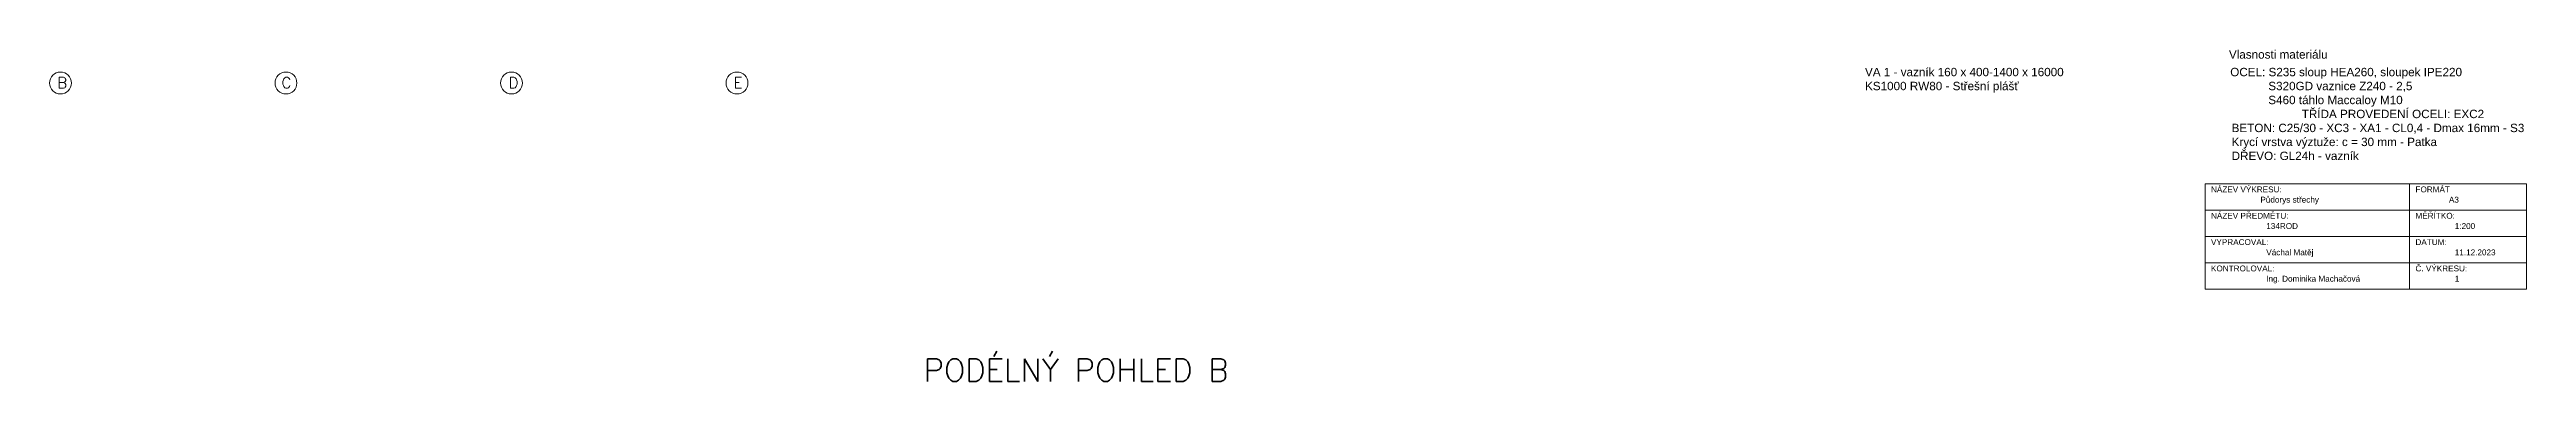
# Model space of a CAD drawing. Header units: millimetres. Extents: x -109904 to 256066, y -215550 to 75535.
# Drawn here: x -69226 to 50748, y -191472 to -175439 of the extents above; entities that cross this region are included whole.
import ezdxf

# ---------------------------------------------------------------- set-up
doc = ezdxf.new("R2010")
doc.units = ezdxf.units.MM
doc.header["$LTSCALE"] = 20
for name, color, linetype, lineweight in [('Kóty', 4, 'Continuous', 18), ('TENKÁ PLNÁ ČÁRA', 7, 'Continuous', 18), ('šrafy', 7, 'Continuous', 13)]:
    doc.layers.add(name, color=color, linetype=linetype, lineweight=lineweight)
doc.styles.get("Standard").update_dxf_attribs({"font": 'arial.ttf'})

msp = doc.modelspace()

# ---------------------------------------------------------------- linework, layer by layer
at = {"layer": 'Kóty'}
msp.add_lwpolyline([(50748.457, -187019.3), (35184.254, -187019.3), (35184.254, -181925.56), (50748.457, -181925.56)], close=True, dxfattribs=at)
for points in [[(45088.747, -181925.56), (45088.747, -187019.3)], [(35184.254, -183198.995), (50748.457, -183198.995)], [(35184.254, -184472.43), (50748.457, -184472.43)], [(35184.254, -185745.865), (50748.457, -185745.865)]]:
    msp.add_lwpolyline(points, dxfattribs=at)
at = {"layer": 'šrafy'}
for centre in [(-68697.556, -177051.59), (-57774.477, -177051.59), (-46851.399, -177051.59), (-35928.321, -177051.59)]:
    msp.add_circle(centre, 528.536, dxfattribs=at)

# ---------------------------------------------------------------- texts
at = {"layer": 'Kóty', "color": 1, "insert": (36336.696, -175467.193), "char_height": 405.01158, "attachment_point": 1}
msp.add_mtext_dynamic_manual_height_columns('Vlasnosti materiálu', width=14093.65059, gutter_width=50.626, heights=[0], dxfattribs=at)
at = {"layer": 'TENKÁ PLNÁ ČÁRA', "attachment_point": 1}
for s, width, gutter_width, heights, insert, char_height in [('\\A1;VA 1 - vazník 160 x 400-1400 x 16000\\PKS1000 RW80 - Střešní plášť', 16834.97927, 50.626, [4633.605], (18709.448, -176318.983), 405.01158), ('\\A1;\\pxi-3,l4,t4;OCEL: S235 sloup HEA260, sloupek IPE220\\P\\pi-3,l4,t4;^I    S320GD vaznice Z240 - 2,5\\P\\pi-3,l4,t4;^I    S460 táhlo Maccaloy M10\\P^I    ^I    TŘÍDA PROVEDENÍ OCELI: EXC2\\P\\pi0,l0,tz;   BETON: C25/30 - XC3 - XA1 - CL0,4 - Dmax 16mm - S3\\P   Krycí vrstva výztuže: c = 30 mm - Patka\\P   DŘEVO: GL24h - vazník', 17107.05063, 50.626, [5479.374], (35995.323, -176318.983), 405.01158), ('\\pxi-3,l4,t4;NÁZEV VÝKRESU:', 5678.19507, 35.373, [0], (35184.254, -182052.904), 282.98552), ('\\pxi-3,l4,t4;FORMÁT ', 5678.19507, 35.373, [0], (45088.747, -182052.904), 282.98552), ('\\pxi-3,l4,t4;NÁZEV PŘEDMĚTU:', 5678.19507, 35.373, [0], (35184.254, -183326.339), 282.98552), ('Půdorys střechy', 5678.19507, 35.373, [0], (37862.021, -182549.573), 282.98552), ('\\pxi-3,l4,t4;MĚŘÍTKO: ^I', 5678.19507, 35.373, [0], (45088.747, -183326.339), 282.98552), ('A3', 5678.19507, 35.373, [0], (46992.46, -182549.573), 282.9855), ('\\pxi-3,l4,t4;VYPRACOVAL:', 5678.19507, 35.373, [0], (35184.254, -184599.773), 282.98552), ('\\pxi-3,l4,t4;134ROD', 5678.19507, 35.373, [0], (37862.021, -183823.008), 282.98552), ('\\pxi-3,l4,t4;DATUM: ^I^I', 5678.19507, 35.373, [0], (45088.747, -184599.773), 282.98552), ('\\pxi-3,l4,t4;1:200', 5678.19507, 35.373, [0], (46992.46, -183823.008), 282.98552), ('\\pxi-3,l4,t4;KONTROLOVAL:', 5678.19507, 35.373, [0], (35184.254, -185873.208), 282.98552), ('\\pxi-3,l4,t4;Váchal Matěj', 5678.19507, 35.373, [0], (37862.021, -185096.443), 282.98552), ('\\pxi-3,l4,t4;Č. VÝKRESU:^I', 5678.19507, 35.373, [0], (45088.747, -185873.208), 282.98552), ('\\pxi-3,l4,t4;11.12.2023', 5678.19507, 35.373, [0], (46992.46, -185096.443), 282.98552), ('\\pxi-3,l4,t4;Ing. Dominika Machačová', 5678.19507, 35.373, [0], (37862.021, -186369.878), 282.98552), ('\\pxi-3,l4,t4;1', 5678.19507, 35.373, [0], (46992.46, -186369.878), 282.98552)]:
    msp.add_mtext_dynamic_manual_height_columns(s, width=width, gutter_width=gutter_width, heights=heights, dxfattribs=dict(at, insert=insert, char_height=char_height))
at = {"layer": 'šrafy', "attachment_point": 1}
for s, width, gutter_width, heights, insert, char_height in [('{\\Fromans|c238;B}', 3051.14647, 44.045, [0], (-68848.234, -176775.084), 528.53605), ('{\\Fromans|c238;C}', 3051.14647, 44.045, [0], (-57987.568, -176775.084), 528.53605), ('{\\Fromans|c238;D}', 3051.14647, 44.045, [0], (-46985.851, -176775.084), 528.53605), ('{\\Fromans|c238;E}', 3051.14647, 44.045, [0], (-36092.968, -176775.084), 528.53605), ('{\\Fromans|c238;PODÉLNÝ POHLED B}', 18899.6159, 91.135, [2065.851], (-26881.734, -190378.056), 1093.61992)]:
    msp.add_mtext_dynamic_manual_height_columns(s, width=width, gutter_width=gutter_width, heights=heights, dxfattribs=dict(at, insert=insert, char_height=char_height))

doc.saveas('drawing.dxf')
